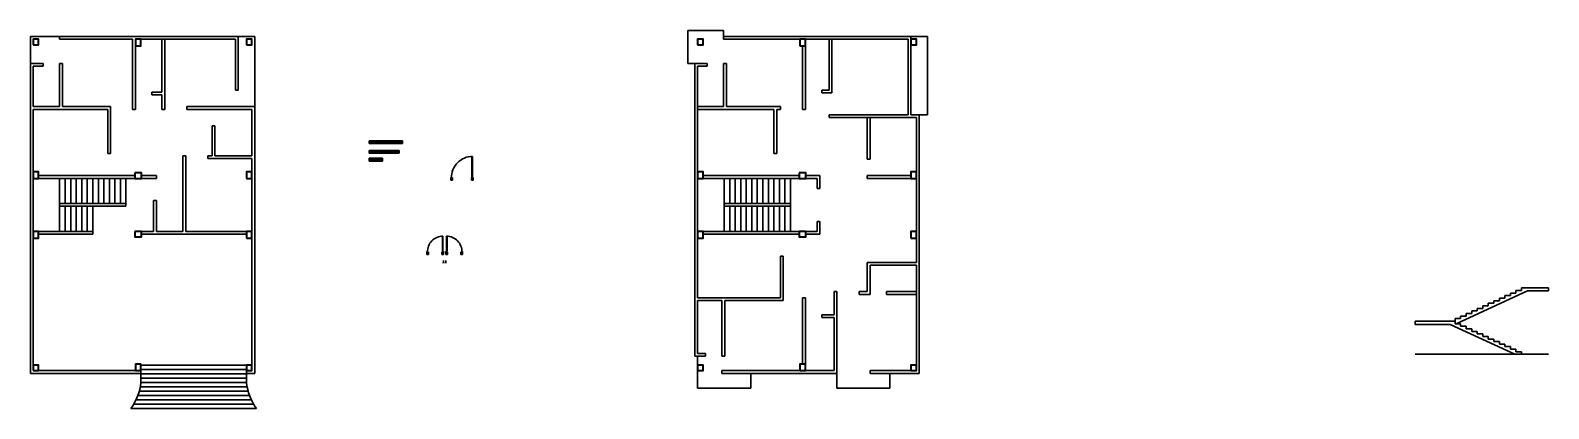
# Model space of a CAD drawing. Header units: inches. Extents: x -157 to 3877, y -52 to 711.
# Drawn here: x 1130 to 3877, y -52 to 633 of the extents above; entities that cross this region are included whole.
import ezdxf

# ---------------------------------------------------------------- set-up
doc = ezdxf.new("R2010")
doc.units = ezdxf.units.IN
doc.header["$MEASUREMENT"] = 0
for name, color, linetype, lineweight in [('Column', 1, 'Continuous', 35), ('Door', 4, 'Continuous', 30), ('Stair', 5, 'Continuous', 30), ('Wall', 2, 'Continuous', 30), ('Window', 7, 'Continuous', 30)]:
    doc.layers.add(name, color=color, linetype=linetype, lineweight=lineweight)

# ---------------------------------------------------------------- blocks, each defined once
blk = doc.blocks.new('Big door')
at = {"layer": 'Door'}
for p, q in [((1929, 366.9), (1929, 404.9)), ((1929, 404.9), (1929, 404.9)), ((1930, 366.9), (1930, 404.9)), ((1930, 404.9), (1930, 404.9)), ((1891, 361.9), (1891, 366.9)), ((1891, 366.9), (1892, 366.9)), ((1891, 361.9), (1894, 361.9)), ((1892, 366.9), (1892, 365.9)), ((1892, 365.9), (1894, 365.9)), ((1894, 365.9), (1894, 361.9)), ((1930, 365.9), (1928, 365.9)), ((1928, 365.9), (1928, 361.9)), ((1928, 361.9), (1931, 361.9)), ((1931, 366.9), (1929, 366.9)), ((1930, 366.9), (1930, 365.9)), ((1931, 361.9), (1931, 366.9))]:
    blk.add_line(p, q, dxfattribs=at)
blk.add_arc((1930, 366.9), 38, 90, 181.508, dxfattribs=at)
blk = doc.blocks.new('S.door')
at = {"layer": 'Door'}
for p, q in [((1882.8, 232.5), (1882.8, 260.5)), ((1883.8, 232.5), (1883.8, 260.5)), ((1881.8, 227.5), (1881.8, 232.5)), ((1881.8, 232.5), (1883.8, 232.5)), ((1881.8, 227.5), (1884.8, 227.5)), ((1882.8, 232.5), (1882.8, 231.5)), ((1882.8, 231.5), (1884.8, 231.5)), ((1884.8, 231.5), (1884.8, 227.5)), ((1910.8, 231.5), (1908.8, 231.5)), ((1908.8, 231.5), (1908.8, 227.5)), ((1908.8, 227.5), (1911.8, 227.5)), ((1911.8, 232.5), (1910.8, 232.5)), ((1910.8, 232.5), (1910.8, 231.5)), ((1911.8, 227.5), (1911.8, 232.5))]:
    blk.add_line(p, q, dxfattribs=at)
blk.add_arc((1882.8, 232.5), 28, 357.9533, 90, dxfattribs=at)
blk = doc.blocks.new('bwindow')
at = {"layer": 'Window'}
for p, q in [((1803.1, 433.1), (1743.1, 433.1)), ((1743.1, 433.1), (1743.1, 428.1)), ((1803.1, 431.1), (1743.1, 431.1)), ((1743.1, 430.1), (1803.1, 430.1)), ((1743.1, 428.1), (1803.1, 428.1)), ((1803.1, 428.1), (1803.1, 433.1))]:
    blk.add_line(p, q, dxfattribs=at)
blk = doc.blocks.new('mid window')
at = {"layer": 'Window'}
for p, q in [((1743.1, 415.5), (1797.1, 415.5)), ((1743.1, 410.5), (1743.1, 415.5)), ((1743.1, 413.5), (1797.1, 413.5)), ((1797.1, 412.5), (1743.1, 412.5)), ((1797.1, 415.5), (1797.1, 410.5)), ((1797.1, 410.5), (1743.1, 410.5))]:
    blk.add_line(p, q, dxfattribs=at)
blk = doc.blocks.new('s.window')
at = {"layer": 'Window'}
for p, q in [((1743.1, 401.4), (1767.1, 401.4)), ((1743.1, 396.4), (1743.1, 401.4)), ((1743.1, 399.4), (1767.1, 399.4)), ((1767.1, 398.4), (1743.1, 398.4)), ((1767.1, 396.4), (1743.1, 396.4)), ((1767.1, 401.4), (1767.1, 396.4))]:
    blk.add_line(p, q, dxfattribs=at)

msp = doc.modelspace()

# ---------------------------------------------------------------- linework, layer by layer
at = {"layer": 'Column', "extrusion": (-1, 5.36344e-14, 0)}
for p, q in [((1877.4964, 232.4937, 89), (1877.4964, 232.4937, 88)), ((1877.4964, 232.4937, 88), (1877.4964, 231.4937, 88)), ((1877.4964, 231.4937, 88), (1877.4964, 231.4937, 86))]:
    msp.add_line(p, q, dxfattribs=at)
at = {"layer": 'Column', "extrusion": (1, 5.36344e-14, 0)}
for p, q in [((1881.8341, 232.4937, 89), (1881.8341, 232.4937, 88)), ((1881.8341, 232.4937, 88), (1881.8341, 231.4937, 88)), ((1881.8341, 231.4937, 88), (1881.8341, 231.4937, 86))]:
    msp.add_line(p, q, dxfattribs=at)
at = {"layer": 'Column', "extrusion": (-1, -5.36344e-14, 0)}
for p, q in [((1877.4964, 211.614, 88), (1877.4964, 212.614, 88)), ((1877.4964, 212.614, 88), (1877.4964, 212.614, 86)), ((1877.4964, 211.614, 89), (1877.4964, 211.614, 88))]:
    msp.add_line(p, q, dxfattribs=at)
at = {"layer": 'Column', "extrusion": (1, -5.36344e-14, 0)}
for p, q in [((1881.8341, 211.614, 88), (1881.8341, 212.614, 88)), ((1881.8341, 212.614, 88), (1881.8341, 212.614, 86)), ((1881.8341, 211.614, 89), (1881.8341, 211.614, 88))]:
    msp.add_line(p, q, dxfattribs=at)
at = {"layer": 'Column'}
for points in [[(1134.9792, 607.016), (1144.9792, 607.016), (1144.9792, 617.016), (1134.9792, 617.016)], [(1319.9792, 605.016), (1329.9792, 605.016), (1329.9792, 617.016), (1319.9792, 617.016)], [(1520.9792, 607.016), (1530.9792, 607.016), (1530.9792, 617.016), (1520.9792, 617.016)], [(2337.2564, 607.016), (2347.2564, 607.016), (2347.2564, 617.016), (2337.2564, 617.016)], [(2522.2564, 605.016), (2532.2564, 605.016), (2532.2564, 617.016), (2522.2564, 617.016)], [(2723.2564, 607.016), (2733.2564, 607.016), (2733.2564, 617.016), (2723.2564, 617.016)], [(1134.9792, 365.016), (1144.9792, 365.016), (1144.9792, 377.016), (1134.9792, 377.016)], [(1318.9792, 375.016), (1318.9792, 365.016), (1330.9792, 365.016), (1330.9792, 375.016)], [(1520.9792, 365.016), (1530.9792, 365.016), (1530.9792, 377.016), (1520.9792, 377.016)], [(2337.2564, 365.016), (2347.2564, 365.016), (2347.2564, 377.016), (2337.2564, 377.016)], [(2521.2564, 375.016), (2521.2564, 365.016), (2533.2564, 365.016), (2533.2564, 375.016)], [(2723.2564, 365.016), (2733.2564, 365.016), (2733.2564, 377.016), (2723.2564, 377.016)], [(1134.9792, 257.016), (1144.9792, 257.016), (1144.9792, 269.016), (1134.9792, 269.016)], [(1318.9792, 269.016), (1318.9792, 259.016), (1330.9792, 259.016), (1330.9792, 269.016)], [(1520.9792, 257.016), (1530.9792, 257.016), (1530.9792, 269.016), (1520.9792, 269.016)], [(2337.2564, 257.016), (2347.2564, 257.016), (2347.2564, 269.016), (2337.2564, 269.016)], [(2521.2564, 269.016), (2521.2564, 259.016), (2533.2564, 259.016), (2533.2564, 269.016)], [(2723.2564, 257.016), (2733.2564, 257.016), (2733.2564, 269.016), (2723.2564, 269.016)], [(1319.9792, 17.016), (1329.9792, 17.016), (1329.9792, 29.016), (1319.9792, 29.016)], [(2522.2564, 17.016), (2532.2564, 17.016), (2532.2564, 29.016), (2522.2564, 29.016)], [(1134.9792, 17.016), (1144.9792, 17.016), (1144.9792, 27.016), (1134.9792, 27.016)], [(1520.9792, 17.016), (1530.9792, 17.016), (1530.9792, 27.016), (1520.9792, 27.016)], [(2337.2564, 17.016), (2347.2564, 17.016), (2347.2564, 27.016), (2337.2564, 27.016)], [(2723.2564, 17.016), (2733.2564, 17.016), (2733.2564, 27.016), (2723.2564, 27.016)]]:
    msp.add_lwpolyline(points, close=True, dxfattribs=at)
at = {"layer": 'Door'}
for p, q in [((1877.4964, 227.4937, 86), (1877.4964, 232.4937, 86)), ((1881.8341, 227.4937, 86), (1881.8341, 232.4937, 86)), ((1877.4964, 216.614, 86), (1877.4964, 211.614, 86)), ((1881.8341, 216.614, 86), (1881.8341, 211.614, 86))]:
    msp.add_line(p, q, dxfattribs=at)
at = {"layer": 'Door', "extrusion": (-1, 5.36344e-14, 0)}
for p, q in [((1877.4964, 227.4937, 89), (1877.4964, 232.4937, 89)), ((1877.4964, 231.4937, 86), (1877.4964, 227.4937, 86)), ((1877.4964, 227.4937, 86), (1877.4964, 227.4937, 89))]:
    msp.add_line(p, q, dxfattribs=at)
at = {"layer": 'Door', "extrusion": (1, 5.36344e-14, 0)}
for p, q in [((1881.8341, 227.4937, 89), (1881.8341, 232.4937, 89)), ((1881.8341, 231.4937, 86), (1881.8341, 227.4937, 86)), ((1881.8341, 227.4937, 86), (1881.8341, 227.4937, 89))]:
    msp.add_line(p, q, dxfattribs=at)
at = {"layer": 'Door', "extrusion": (-1, -5.36344e-14, 0)}
for p, q in [((1877.4964, 216.614, 86), (1877.4964, 216.614, 89)), ((1877.4964, 216.614, 89), (1877.4964, 211.614, 89)), ((1877.4964, 212.614, 86), (1877.4964, 216.614, 86))]:
    msp.add_line(p, q, dxfattribs=at)
at = {"layer": 'Door', "extrusion": (1, -5.36344e-14, 0)}
for p, q in [((1881.8341, 216.614, 86), (1881.8341, 216.614, 89)), ((1881.8341, 216.614, 89), (1881.8341, 211.614, 89)), ((1881.8341, 212.614, 86), (1881.8341, 216.614, 86))]:
    msp.add_line(p, q, dxfattribs=at)
at = {"layer": 'Stair'}
for p, q in [((1182.9792, 365.016), (1182.9792, 269.016)), ((1192.9792, 365.016), (1192.9792, 319.516)), ((1202.9792, 365.016), (1202.9792, 319.516)), ((1212.9792, 365.016), (1212.9792, 319.516)), ((1222.9792, 365.016), (1222.9792, 319.516)), ((1232.9792, 365.016), (1232.9792, 319.516)), ((1242.9792, 365.016), (1242.9792, 319.516)), ((1252.9792, 365.016), (1252.9792, 319.516)), ((1262.9792, 365.016), (1262.9792, 319.516)), ((1272.9792, 365.016), (1272.9792, 319.516)), ((1282.9792, 365.016), (1282.9792, 319.516)), ((1292.9792, 365.016), (1292.9792, 319.516)), ((1302.9792, 365.016), (1302.9792, 314.516)), ((2385.2564, 365.016), (2385.2564, 269.016)), ((2395.2564, 365.016), (2395.2564, 319.516)), ((2405.2564, 365.016), (2405.2564, 319.516)), ((2415.2564, 365.016), (2415.2564, 319.516)), ((2425.2564, 365.016), (2425.2564, 319.516)), ((2435.2564, 365.016), (2435.2564, 319.516)), ((2445.2564, 365.016), (2445.2564, 319.516)), ((2455.2564, 365.016), (2455.2564, 319.516)), ((2465.2564, 365.016), (2465.2564, 319.516)), ((2475.2564, 365.016), (2475.2564, 319.516)), ((2485.2564, 365.016), (2485.2564, 319.516)), ((2495.2564, 365.016), (2495.2564, 319.516)), ((2505.2564, 365.016), (2505.2564, 314.516)), ((1182.9792, 319.516), (1302.9792, 319.516)), ((1182.9792, 314.516), (1302.9792, 314.516)), ((1192.9792, 314.516), (1192.9792, 269.016)), ((1202.9792, 314.516), (1202.9792, 269.016)), ((1212.9792, 314.516), (1212.9792, 269.016)), ((1222.9792, 314.516), (1222.9792, 269.016)), ((1232.9792, 314.516), (1232.9792, 269.016)), ((1242.9792, 314.516), (1242.9792, 264.016)), ((2385.2564, 319.516), (2505.2564, 319.516)), ((2385.2564, 314.516), (2505.2564, 314.516)), ((2395.2564, 314.516), (2395.2564, 269.016)), ((2405.2564, 314.516), (2405.2564, 269.016)), ((2415.2564, 314.516), (2415.2564, 269.016)), ((2425.2564, 314.516), (2425.2564, 269.016)), ((2435.2564, 314.516), (2435.2564, 269.016)), ((2445.2564, 314.516), (2445.2564, 269.016)), ((2455.2564, 314.516), (2455.2564, 269.016)), ((2465.2564, 314.516), (2465.2564, 269.016)), ((2475.2564, 314.516), (2475.2564, 269.016)), ((2485.2564, 314.516), (2485.2564, 269.016)), ((2495.2564, 314.516), (2495.2564, 269.016)), ((2505.2564, 314.516), (2505.2564, 269.016))]:
    msp.add_line(p, q, dxfattribs=at)
at = {"layer": 'Wall'}
for p, q in [((2319.2564, 633.016), (2384.2564, 633.016)), ((2319.2564, 633.016), (2319.2564, 573.016)), ((2384.2564, 633.016), (2384.2564, 617.016)), ((1129.9792, 12.016), (1129.9792, 622.016)), ((1129.9792, 622.016), (1535.9792, 622.016)), ((1182.9792, 622.016), (1182.9792, 617.016)), ((1182.9792, 617.016), (1314.9792, 617.016)), ((1314.9792, 617.016), (1314.9792, 490.016)), ((1319.9792, 605.016), (1319.9792, 490.016)), ((1329.9792, 617.016), (1500.9792, 617.016)), ((1367.9792, 617.016), (1367.9792, 521.016)), ((1372.9792, 617.016), (1372.9792, 490.016)), ((1500.9792, 617.016), (1500.9792, 525.016)), ((1505.9792, 622.016), (1505.9792, 525.016)), ((1535.9792, 622.016), (1535.9792, 12.016)), ((2384.2564, 622.016), (2753.2564, 622.016)), ((2384.2564, 617.016), (2718.2564, 617.016)), ((2527.2564, 605.016), (2527.2564, 490.016)), ((2532.2564, 605.016), (2532.2564, 490.016)), ((2575.2564, 617.016), (2575.2564, 525.016)), ((2580.2564, 617.016), (2580.2564, 520.016)), ((2718.2564, 617.016), (2718.2564, 480.016)), ((2723.2564, 622.016), (2723.2564, 617.016)), ((2723.2564, 607.016), (2723.2564, 480.016)), ((2753.2564, 622.016), (2753.2564, 480.016)), ((1129.9792, 573.016), (1152.9792, 573.016)), ((1134.9792, 568.016), (1152.9792, 568.016)), ((1134.9792, 568.016), (1134.9792, 495.016)), ((1152.9792, 573.016), (1152.9792, 568.016)), ((1182.9792, 573.016), (1182.9792, 495.016)), ((1182.9792, 573.016), (1187.9792, 573.016)), ((1187.9792, 573.016), (1187.9792, 495.016)), ((2319.2564, 573.016), (2354.2564, 573.016)), ((2332.2564, 573.016), (2332.2564, 43.016)), ((2337.2564, 568.016), (2337.2564, 377.016)), ((2337.2564, 568.016), (2354.2564, 568.016)), ((2354.2564, 573.016), (2354.2564, 568.016)), ((2384.2564, 573.016), (2384.2564, 495.016)), ((2384.2564, 573.016), (2389.2564, 573.016)), ((2389.2564, 573.016), (2389.2564, 495.016)), ((1500.9792, 525.016), (1505.9792, 525.016)), ((2562.2564, 525.016), (2575.2564, 525.016)), ((2562.2564, 525.016), (2562.2564, 520.016)), ((1134.9792, 495.016), (1182.9792, 495.016)), ((1187.9792, 495.016), (1274.9792, 495.016)), ((1274.9792, 495.016), (1274.9792, 410.016)), ((1349.9792, 521.016), (1367.9792, 521.016)), ((1349.9792, 521.016), (1349.9792, 516.016)), ((1349.9792, 516.016), (1367.9792, 516.016)), ((1367.9792, 516.016), (1367.9792, 490.016)), ((1412.9792, 495.016), (1535.9792, 495.016)), ((1412.9792, 495.016), (1412.9792, 490.016)), ((2337.2564, 495.016), (2384.2564, 495.016)), ((2389.2564, 495.016), (2487.2564, 495.016)), ((2487.2564, 495.016), (2487.2564, 490.016)), ((2562.2564, 520.016), (2580.2564, 520.016)), ((1134.9792, 490.016), (1269.9792, 490.016)), ((1134.9792, 490.016), (1134.9792, 377.016)), ((1269.9792, 490.016), (1269.9792, 410.016)), ((1314.9792, 490.016), (1319.9792, 490.016)), ((1367.9792, 490.016), (1372.9792, 490.016)), ((1412.9792, 490.016), (1530.9792, 490.016)), ((1530.9792, 490.016), (1530.9792, 406.016)), ((2337.2564, 490.016), (2475.2564, 490.016)), ((2475.2564, 490.016), (2475.2564, 410.016)), ((2480.2564, 490.016), (2480.2564, 410.016)), ((2480.2564, 490.016), (2487.2564, 490.016)), ((2527.2564, 490.016), (2532.2564, 490.016)), ((2575.2564, 480.016), (2718.2564, 480.016)), ((2575.2564, 480.016), (2575.2564, 475.016)), ((2575.2564, 475.016), (2733.2564, 475.016)), ((2644.2564, 475.016), (2644.2564, 400.016)), ((2649.2564, 475.016), (2649.2564, 400.016)), ((2723.2564, 480.016), (2753.2564, 480.016)), ((2733.2564, 475.016), (2733.2564, 213.016)), ((2738.2564, 480.016), (2738.2564, 12.016)), ((1458.9792, 460.016), (1458.9792, 406.016)), ((1458.9792, 460.016), (1463.9792, 460.016)), ((1463.9792, 460.016), (1463.9792, 406.016)), ((1269.9792, 410.016), (1274.9792, 410.016)), ((1405.9792, 406.016), (1410.9792, 406.016)), ((1405.9792, 406.016), (1405.9792, 269.016)), ((1410.9792, 406.016), (1410.9792, 269.016)), ((1450.9792, 406.016), (1450.9792, 401.016)), ((1450.9792, 406.016), (1458.9792, 406.016)), ((1450.9792, 401.016), (1530.9792, 401.016)), ((1463.9792, 406.016), (1530.9792, 406.016)), ((1530.9792, 401.016), (1530.9792, 377.016)), ((2475.2564, 410.016), (2480.2564, 410.016)), ((2644.2564, 400.016), (2649.2564, 400.016)), ((1134.9792, 365.016), (1134.9792, 269.016)), ((1144.9792, 370.016), (1318.9792, 370.016)), ((1144.9792, 365.016), (1318.9792, 365.016)), ((1330.9792, 370.016), (1357.9792, 370.016)), ((1330.9792, 365.016), (1357.9792, 365.016)), ((1357.9792, 370.016), (1357.9792, 365.016)), ((1530.9792, 365.016), (1530.9792, 269.016)), ((2337.2564, 365.016), (2337.2564, 269.016)), ((2347.2564, 370.016), (2521.2564, 370.016)), ((2347.2564, 365.016), (2521.2564, 365.016)), ((2533.2564, 370.016), (2558.2564, 370.016)), ((2533.2564, 365.016), (2553.2564, 365.016)), ((2553.2564, 365.016), (2553.2564, 347.016)), ((2558.2564, 370.016), (2558.2564, 347.016)), ((2644.2564, 370.016), (2723.2564, 370.016)), ((2644.2564, 370.016), (2644.2564, 365.016)), ((2644.2564, 365.016), (2723.2564, 365.016)), ((2558.2564, 347.016), (2553.2564, 347.016)), ((1352.9792, 325.016), (1352.9792, 269.016)), ((1352.9792, 325.016), (1357.9792, 325.016)), ((1357.9792, 325.016), (1357.9792, 269.016)), ((2553.2564, 287.016), (2553.2564, 269.016)), ((2558.2564, 287.016), (2553.2564, 287.016)), ((2558.2564, 287.016), (2558.2564, 264.016)), ((1134.9792, 257.016), (1134.9792, 27.016)), ((1144.9792, 269.016), (1242.9792, 269.016)), ((1144.9792, 264.016), (1242.9792, 264.016)), ((1330.9792, 269.016), (1352.9792, 269.016)), ((1330.9792, 264.016), (1520.9792, 264.016)), ((1357.9792, 269.016), (1405.9792, 269.016)), ((1410.9792, 269.016), (1520.9792, 269.016)), ((1530.9792, 257.016), (1530.9792, 27.016)), ((2337.2564, 269.016), (2337.2564, 149.016)), ((2337.2564, 257.016), (2337.2564, 149.016)), ((2347.2564, 269.016), (2521.2564, 269.016)), ((2347.2564, 264.016), (2521.2564, 264.016)), ((2533.2564, 269.016), (2553.2564, 269.016)), ((2533.2564, 264.016), (2558.2564, 264.016)), ((2487.2564, 224.016), (2487.2564, 149.016)), ((2487.2564, 224.016), (2492.2564, 224.016)), ((2492.2564, 224.016), (2492.2564, 144.016)), ((2644.2564, 213.016), (2733.2564, 213.016)), ((2644.2564, 213.016), (2644.2564, 160.016)), ((2649.2564, 208.016), (2649.2564, 155.016)), ((2649.2564, 208.016), (2733.2564, 208.016)), ((2733.2564, 208.016), (2733.2564, 27.016)), ((3827.7927, 166.617), (3827.7927, 162.007)), ((3876.9703, 166.617), (3827.7927, 166.617)), ((3876.9703, 161.617), (3876.9703, 166.617)), ((2487.2564, 149.016), (2337.2564, 149.016)), ((2337.2564, 144.016), (2337.2564, 48.016)), ((2337.2564, 144.016), (2337.2564, 48.016)), ((2381.2564, 144.016), (2337.2564, 144.016)), ((2381.2564, 144.016), (2381.2564, 43.016)), ((2386.2564, 144.016), (2386.2564, 43.016)), ((2492.2564, 144.016), (2386.2564, 144.016)), ((2527.2564, 149.016), (2527.2564, 29.016)), ((2532.2564, 149.016), (2527.2564, 149.016)), ((2532.2564, 149.016), (2532.2564, 29.016)), ((2584.2564, 160.016), (2589.2564, 160.016)), ((2584.2564, 160.016), (2584.2564, 118.016)), ((2589.2564, 160.016), (2589.2564, -14.984)), ((2629.2564, 160.016), (2629.2564, 155.016)), ((2629.2564, 160.016), (2644.2564, 160.016)), ((2629.2564, 155.016), (2649.2564, 155.016)), ((2679.2564, 160.016), (2733.2564, 160.016)), ((2679.2564, 160.016), (2679.2564, 155.016)), ((2679.2564, 155.016), (2733.2564, 155.016)), ((3838.8897, 161.617), (3709.432, 101.937)), ((3777.7927, 138.957), (3767.7927, 138.957)), ((3767.7927, 138.957), (3767.7927, 134.347)), ((3787.7927, 143.567), (3777.7927, 143.567)), ((3777.7927, 143.567), (3777.7927, 138.957)), ((3797.7927, 148.177), (3787.7927, 148.177)), ((3787.7927, 148.177), (3787.7927, 143.567)), ((3807.7927, 152.787), (3797.7927, 152.787)), ((3797.7927, 152.787), (3797.7927, 148.177)), ((3817.7927, 157.397), (3807.7927, 157.397)), ((3807.7927, 157.397), (3807.7927, 152.787)), ((3827.7927, 162.007), (3817.7927, 162.007)), ((3817.7927, 162.007), (3817.7927, 157.397)), ((3876.9703, 161.617), (3838.8897, 161.617)), ((2584.2564, 118.016), (2562.2564, 118.016)), ((2562.2564, 118.016), (2562.2564, 113.016)), ((2584.2564, 113.016), (2562.2564, 113.016)), ((2584.2564, 113.016), (2584.2564, 17.016)), ((3717.7927, 111.297), (3707.7927, 111.297)), ((3707.7927, 111.297), (3707.7927, 106.687)), ((3727.7927, 115.907), (3717.7927, 115.907)), ((3717.7927, 115.907), (3717.7927, 111.297)), ((3737.7927, 120.517), (3727.7927, 120.517)), ((3727.7927, 120.517), (3727.7927, 115.907)), ((3747.7927, 125.127), (3737.7927, 125.127)), ((3737.7927, 125.127), (3737.7927, 120.517)), ((3757.7927, 129.737), (3747.7927, 129.737)), ((3747.7927, 129.737), (3747.7927, 125.127)), ((3767.7927, 134.347), (3757.7927, 134.347)), ((3757.7927, 134.347), (3757.7927, 129.737)), ((3707.7927, 106.617), (3635.2709, 106.617)), ((3635.2709, 100.617), (3635.2709, 106.617)), ((3698.713, 100.617), (3635.2709, 100.617)), ((3698.713, 100.617), (3815.8497, 46.617)), ((3707.7927, 101.937), (3707.7927, 106.547)), ((3717.7927, 101.937), (3707.7927, 101.937)), ((3717.7927, 97.327), (3717.7927, 101.937)), ((3727.7927, 97.327), (3717.7927, 97.327)), ((3727.7927, 92.717), (3727.7927, 97.327)), ((3737.7927, 92.717), (3727.7927, 92.717)), ((3737.7927, 88.107), (3737.7927, 92.717)), ((3747.7927, 88.107), (3737.7927, 88.107)), ((3747.7927, 83.497), (3747.7927, 88.107)), ((3757.7927, 83.497), (3747.7927, 83.497)), ((3757.7927, 78.887), (3757.7927, 83.497)), ((3767.7927, 78.887), (3757.7927, 78.887)), ((3767.7927, 74.277), (3767.7927, 78.887)), ((3777.7927, 74.277), (3767.7927, 74.277)), ((3777.7927, 69.667), (3777.7927, 74.277)), ((3787.7927, 69.667), (3777.7927, 69.667)), ((3787.7927, 65.057), (3787.7927, 69.667)), ((3797.7927, 65.057), (3787.7927, 65.057)), ((3797.7927, 60.447), (3797.7927, 65.057)), ((3807.7927, 60.447), (3797.7927, 60.447)), ((3807.7927, 55.837), (3807.7927, 60.447)), ((3817.7927, 55.837), (3807.7927, 55.837)), ((3817.7927, 51.227), (3817.7927, 55.837)), ((2351.2564, 43.016), (2332.2564, 43.016)), ((2351.2564, 48.016), (2337.2564, 48.016)), ((2337.2564, 43.016), (2337.2564, 27.016)), ((2337.2564, 43.016), (2337.2564, 27.016)), ((2351.2564, 48.016), (2351.2564, 43.016)), ((2386.2564, 43.016), (2381.2564, 43.016)), ((3876.9703, 46.617), (3635.2709, 46.617)), ((3827.7927, 51.227), (3817.7927, 51.227)), ((3827.7927, 46.617), (3827.7927, 51.227)), ((1129.9792, 12.016), (1329.9792, 12.016)), ((1319.9792, 17.016), (1144.9792, 17.016)), ((1520.9792, 27.016), (1329.9792, 27.016)), ((1329.9792, 27.016), (1329.9792, -4.5045)), ((1520.9792, 19.1358), (1329.9792, 19.1358)), ((1520.9792, 11.2557), (1329.9792, 11.2557)), ((1520.9792, 3.3756), (1329.9792, 3.3756)), ((1520.9792, 27.016), (1520.9792, -4.5045)), ((1520.9792, 27.016), (1520.9792, -4.5045)), ((1535.9792, 12.016), (1520.9792, 12.016)), ((2337.2564, 17.016), (2337.2564, -14.984)), ((2522.2564, 17.016), (2381.2564, 17.016)), ((2381.2564, 17.016), (2381.2564, 12.016)), ((2589.2564, 12.016), (2381.2564, 12.016)), ((2433.2564, 12.016), (2433.2564, -14.984)), ((2584.2564, 17.016), (2532.2564, 17.016)), ((2723.2564, 17.016), (2649.2564, 17.016)), ((2649.2564, 17.016), (2649.2564, 12.016)), ((2738.2564, 12.016), (2649.2564, 12.016)), ((2685.2564, 12.016), (2685.2564, -14.984)), ((1524.0157, -20.2648), (1326.9427, -20.2648)), ((1522.1652, -12.3847), (1328.7932, -12.3847)), ((1520.9792, -4.5045), (1329.9792, -4.5045)), ((2433.2564, -14.984), (2337.2564, -14.984)), ((2685.2564, -14.984), (2589.2564, -14.984)), ((1539.225, -51.7853), (1311.7334, -51.7853)), ((1534.0638, -43.9052), (1316.8946, -43.9052)), ((1529.8902, -36.025), (1321.0683, -36.025)), ((1526.5706, -28.1449), (1324.3878, -28.1449))]:
    msp.add_line(p, q, dxfattribs=at)
for centre, start, end in [((1231.7133, 6.2557), 324.045457, 353.7509278), ((1619.2451, 6.2557), 186.2490722, 215.954543)]:
    msp.add_arc(centre, 98.8532, start, end, dxfattribs=at)

# ---------------------------------------------------------------- block references
at = {"layer": 'Door'}
for name in ['bwindow', 'mid window', 's.window', 'Big door', 'S.door']:
    msp.add_blockref(name, (0, 0), dxfattribs=at)
at = {"layer": 'Door', "xscale": -1}
msp.add_blockref('S.door', (3759.3305, 0), dxfattribs=at)

doc.saveas('drawing.dxf')
